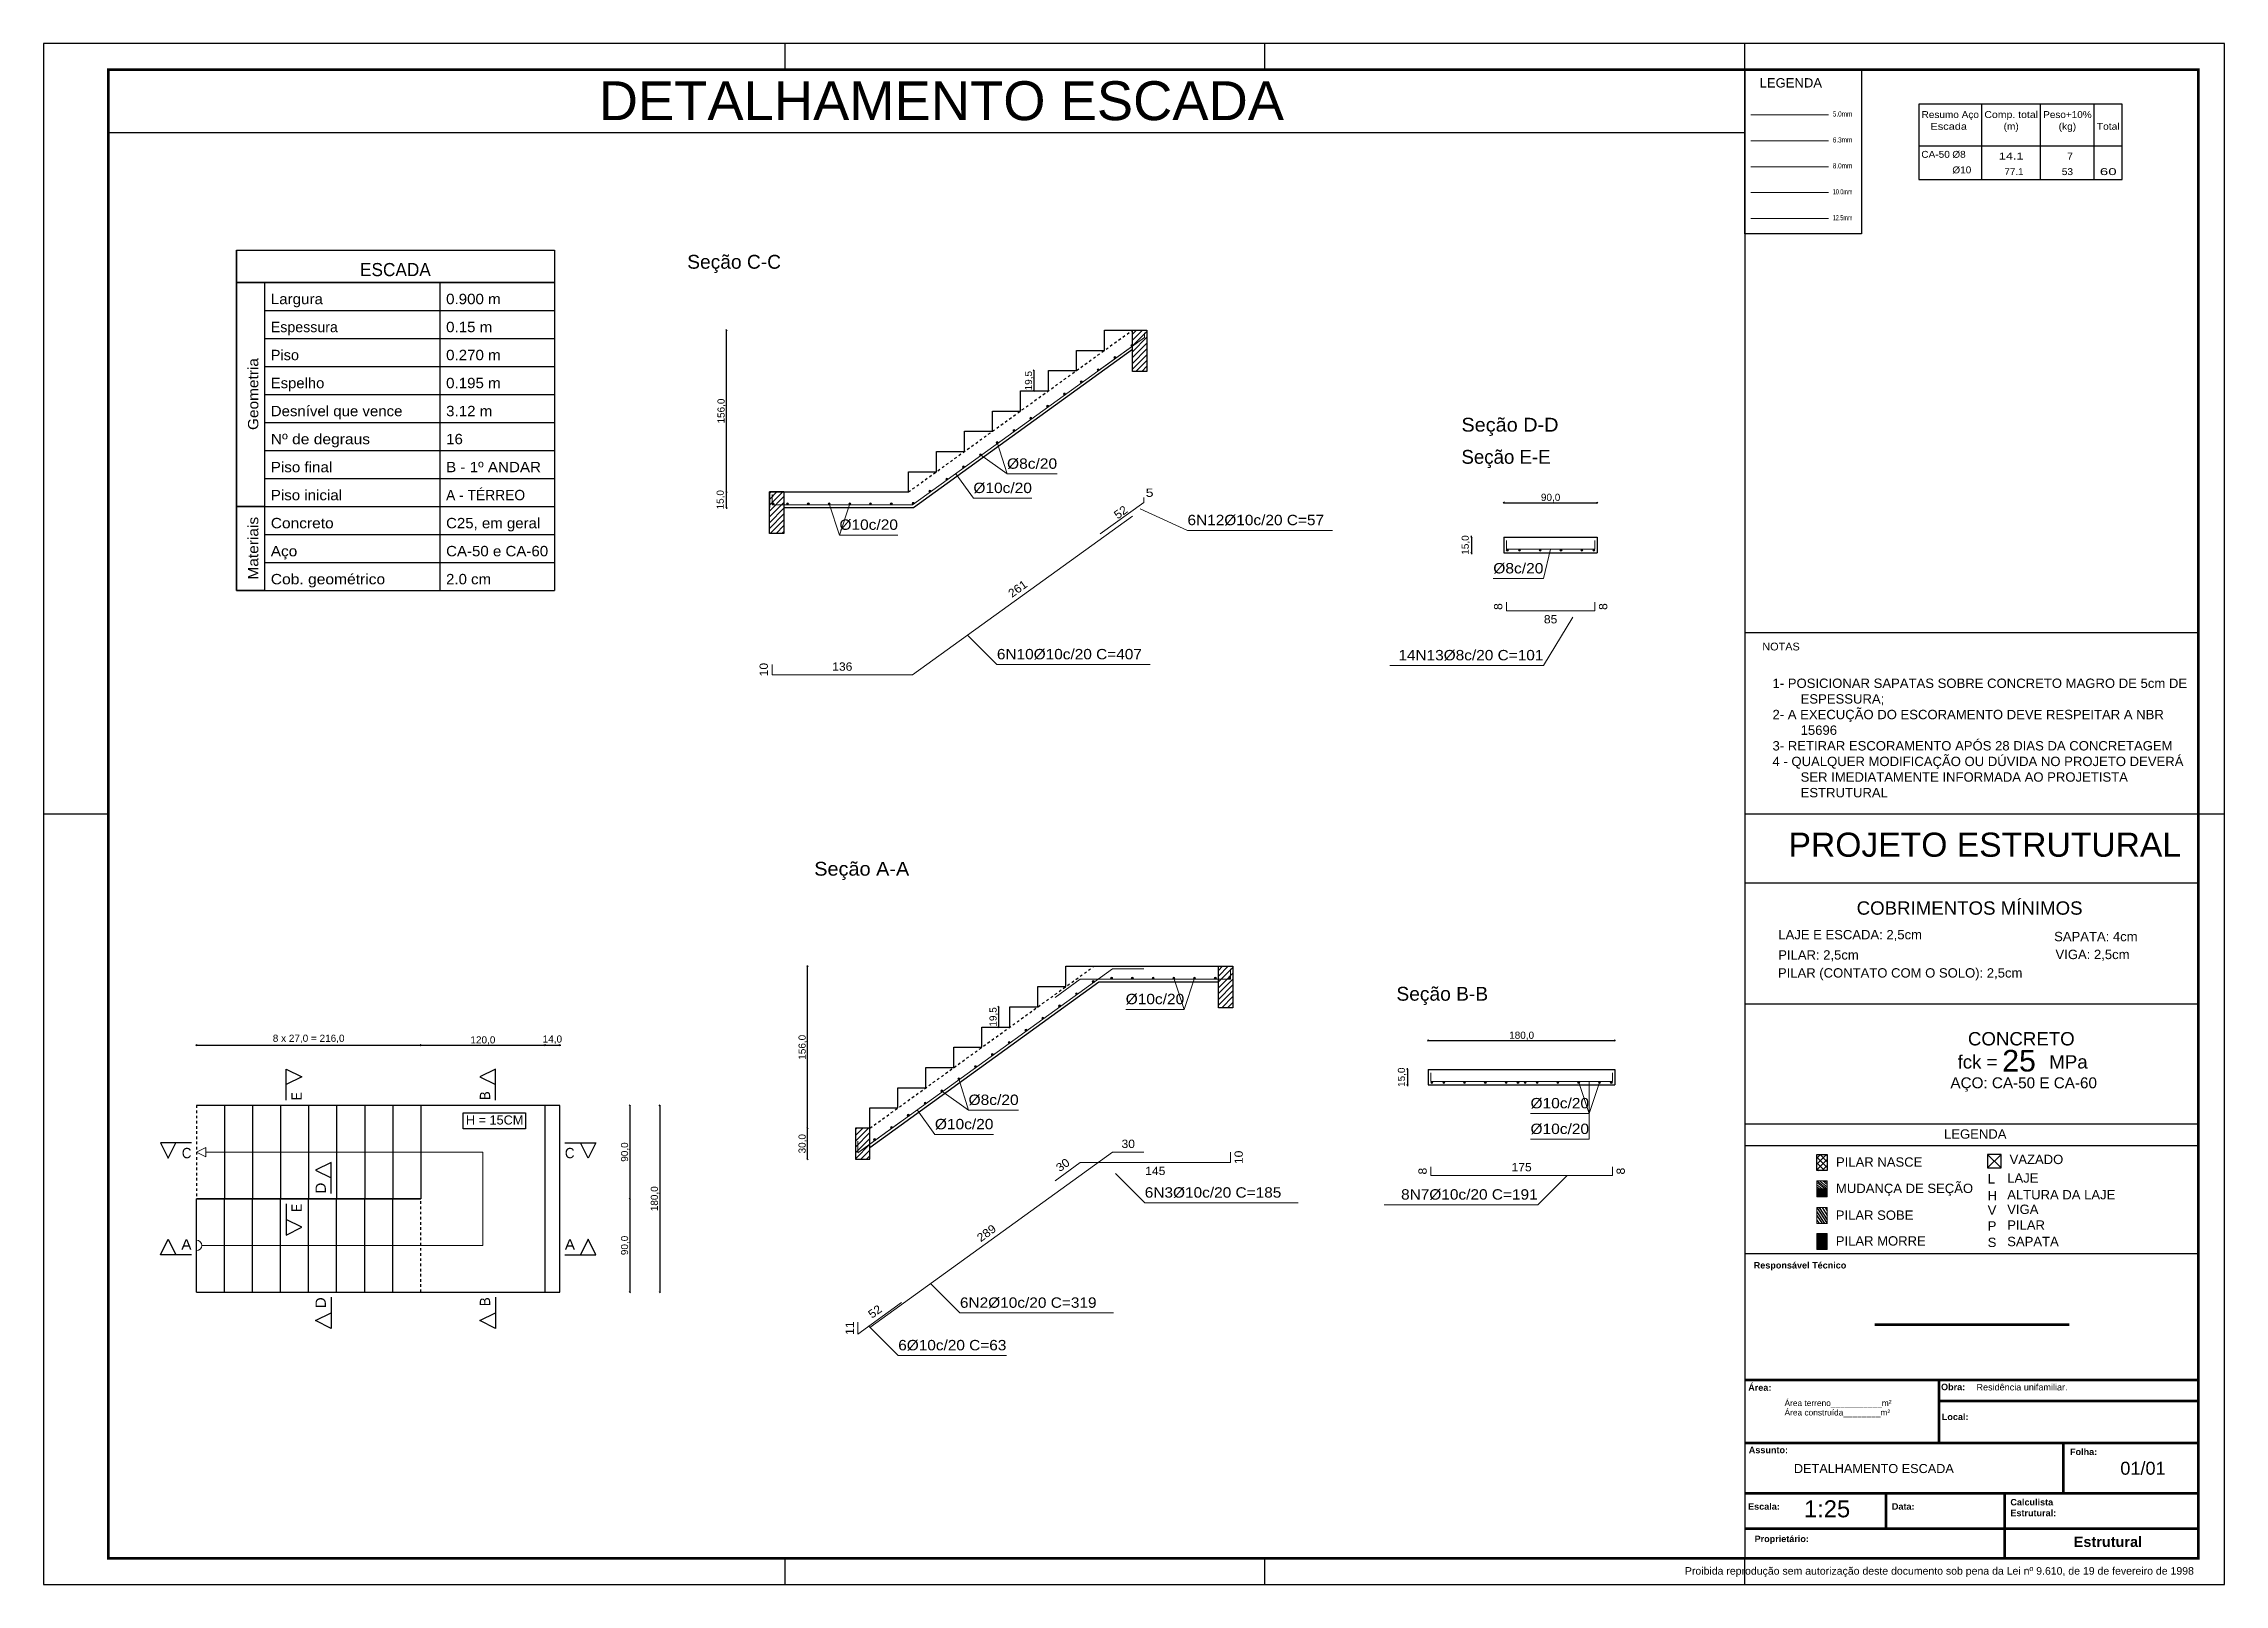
# Model space of a CAD drawing. Header units: millimetres. Extents: x 480 to 1230, y -15 to 251.
# Drawn here: x 1014.1 to 1098.2, y 40.9 to 100.3 of the extents above; entities that cross this region are included whole.
import ezdxf
from ezdxf.enums import TextEntityAlignment as Align

# ---------------------------------------------------------------- set-up
doc = ezdxf.new("R2010")
doc.units = ezdxf.units.MM
doc.linetypes.add('CYPE_PUNTO', pattern=[0.075, 0, -0.075])
for name, color, linetype, lineweight in [('ARM_LONGITUDINAL_Ø10', 33, 'Continuous', 9), ('ARM_LONGITUDINAL_Ø12_5', 34, 'Continuous', 9), ('ARM_LONGITUDINAL_Ø6_3', 31, 'Continuous', 9), ('ARM_LONGITUDINAL_Ø8', 32, 'Continuous', 9), ('ARM_TRANSVERSAL_Ø5', 120, 'Continuous', 9), ('ELE_COT_TEXTOS_COMPRIMENTO_PROJETADO', 8, 'Continuous', 0), ('ESC_LINHA_CENTRAL', 9, 'Continuous', 0), ('ESC_LINHA_DE_REFERENCIA_ARMADURA', 36, 'Continuous', 0), ('ESC_TEXTO_ARMADURA_LONGITUDINAL', 3, 'Continuous', 9), ('ESC_TEXTO_ARMADURA_TRANSVERSAL', 3, 'Continuous', 9), ('ESC_TEXTOS_DA_TABELA', 2, 'Continuous', 0), ('G-ANNO-TEXT', 231, 'Continuous', 30)]:
    doc.layers.add(name, color=color, linetype=linetype, lineweight=lineweight)
for name, color, linetype in [('ARQ-FOLHA', 7, 'Continuous'), ('Camada 1', 7, 'Continuous'), ('COTA CYPE', 31, 'Continuous'), ('PDF_1', 7, 'Continuous'), ('PDF_PILAR_BETAO', 7, 'Continuous'), ('PDF_Text', 7, 'Continuous')]:
    doc.layers.add(name, color=color, linetype=linetype)
doc.styles.add('ARIAL', font='arial.ttf')
doc.styles.add('Arial_1', font='arial.ttf')
doc.styles.add('Arial_2', font='arial.ttf', dxfattribs={"height": 5})
doc.styles.add('Arial_3', font='arial.ttf', dxfattribs={"height": 2.3})
doc.styles.add('Arial_B', font='arialbd.ttf', dxfattribs={"height": 0.1125})
doc.styles.add('Arial_B_1', font='arialbd.ttf', dxfattribs={"height": 4})
doc.styles.add('CYPETXT', font='arial.ttf', dxfattribs={"height": 0.2})
doc.styles.add('PDF Arial', font='arial.ttf')
doc.styles.get("Standard").update_dxf_attribs({"font": 'arial.ttf'})
doc.styles.add('TQS_ARIAL', font='arial.ttf')
doc.dimstyles.new('1-50', dxfattribs={"dimscale": 0.05, "dimtxt": 5.5, "dimasz": 1, "dimexe": 0.5, "dimexo": 7, "dimgap": 0.3, "dimtad": 1, "dimdec": 1, "dimlfac": 25, "dimzin": 1, "dimtxsty": 'Standard', "dimblk": 'OBLIQUE', "dimcen": 10, "dimdle": 0.1, "dimclrd": 7, "dimclre": 8, "dimclrt": 256, "dimadec": 0, "dimazin": 2, "dimtfac": 1, "dimtdec": 1, "dimtmove": 2, "dimatfit": 0, "dimldrblk": 'OBLIQUE', "dimfxl": 0, "dimlwd": -1, "dimlwe": -1, "dimarcsym": 0})

msp = doc.modelspace()

# ---------------------------------------------------------------- texts
at = {"style": 'CYPETXT'}
for s, height, width, p, p2 in [('5.0mm', 0.2, 0.885362, (1083.09818, 97.53514), (1083.85418, 97.53514)), ('Resumo Aço', 0.266667, 1.037229, (1086.52238, 97.47744), (1088.73438, 97.47744)), ('Comp. total', 0.2666667, 1.085641, (1088.94438, 97.47744), (1091.01238, 97.47744)), ('Peso+10%', 0.266667, 1.030747, (1091.21238, 97.47744), (1093.08038, 97.47744)), ('6.3mm', 0.2, 0.885362, (1083.09818, 96.53514), (1083.85418, 96.53514)), ('Escada ', 0.266667, 1.132188, (1086.86638, 97.0241), (1088.39038, 97.0241)), ('(m)', 0.266667, 1.045779, (1089.68638, 97.0241), (1090.27038, 97.0241)), ('(kg)', 0.266667, 1.053675, (1091.80838, 97.0241), (1092.48438, 97.0241)), ('Total', 0.266667, 1.062552, (1093.28038, 97.0241), (1094.16038, 97.0241)), ('CA-50', 0.266667, 1.041731, (1086.51238, 95.9441), (1087.61238, 95.9441)), ('%%c8', 0.266667, 1.038327, (1087.70838, 95.9441), (1088.22438, 95.9441)), ('14.1', 0.266667, 1.313001, (1089.50238, 95.87744), (1090.45438, 95.87744)), ('7', 0.26667, 1.087128, (1092.13715, 95.87744), (1092.36238, 95.87744)), ('8.0mm', 0.2, 0.885362, (1083.09818, 95.53514), (1083.85418, 95.53514)), ('%%c10', 0.266667, 1.039569, (1087.70838, 95.3441), (1088.44038, 95.3441)), ('77.1', 0.266667, 1.015093, (1089.71838, 95.27744), (1090.45438, 95.27744)), ('53', 0.266667, 1.042546, (1091.93038, 95.27744), (1092.36238, 95.27744)), ('60', 0.266667, 1.563819, (1093.39638, 95.27744), (1094.04438, 95.27744)), ('10.0mm', 0.2, 0.749051, (1083.09818, 94.53514), (1083.85418, 94.53514)), ('12.5mm', 0.2, 0.749051, (1083.09818, 93.53514), (1083.85418, 93.53514)), ('Seção C-C', 0.533333, 0.99236, (1038.92143, 91.66813), (1042.53743, 91.66813)), ('Seção D-D', 0.533333, 1.027488, (1068.77743, 85.38767), (1072.52143, 85.38767)), ('Seção E-E', 0.533333, 0.965853, (1068.77743, 84.14813), (1072.21743, 84.14813)), ('5', 0.32, 1.218093, (1056.5993, 82.87174), (1056.90215, 82.87174)), ('85', 0.32, 1.042546, (1071.95759, 77.9943), (1072.47599, 77.9943)), ('136', 0.32, 1.042546, (1044.51247, 76.16974), (1045.29007, 76.16974)), ('Seção A-A', 0.533333, 1.028431, (1043.8183, 68.26813), (1047.4823, 68.26813)), ('Seção B-B', 0.533333, 0.992807, (1066.27079, 63.44813), (1069.80679, 63.44813)), ('30', 0.32, 1.042546, (1055.66816, 57.77031), (1056.18656, 57.77031)), ('C', 0.4, 0.921826, (1019.42943, 57.37346), (1019.80143, 57.37346)), ('C', 0.4, 0.921826, (1034.20143, 57.37346), (1034.57343, 57.37346)), ('175', 0.32, 1.042546, (1070.70999, 56.87095), (1071.48759, 56.87095)), ('145', 0.32, 1.042546, (1056.58333, 56.72631), (1057.36093, 56.72631)), ('A', 0.4, 1.044083, (1019.41143, 53.85346), (1019.80143, 53.85346)), ('A', 0.4, 1.044083, (1034.20143, 53.85346), (1034.59143, 53.85346))]:
    msp.add_text(s, height=height, dxfattribs=dict(at, width=width)).set_placement(p, p2, align=Align.FIT)
for s, height, rotation, width, p, p2 in [('52', 0.32, 35.8374955, 1.042546, (1055.52119, 81.99922), (1055.94144, 82.30274)), ('261', 0.32, 35.8374955, 1.042546, (1051.4424, 78.97343), (1052.07279, 79.42871)), ('8', 0.32, 90, 1.042546, (1070.35279, 78.5127), (1070.35279, 78.7719)), ('8', 0.32, 90, 1.042546, (1074.40079, 78.5127), (1074.40079, 78.7719)), ('10', 0.32, 90, 1.042546, (1042.03043, 75.95254), (1042.03043, 76.47094)), ('E', 0.4, 90, 0.821003, (1024.05743, 59.61346), (1024.05743, 59.91946)), ('B', 0.4, 90, 0.917592, (1031.32143, 59.61346), (1031.32143, 59.95546)), ('30', 0.32, 35.8374955, 1.042546, (1053.28774, 56.83296), (1053.708, 57.13648)), ('10', 0.32, 90, 1.042546, (1060.3463, 57.14911), (1060.3463, 57.66751)), ('D', 0.4, 90, 1.040771, (1024.98543, 56.01346), (1024.98543, 56.43346)), ('8', 0.32, 90, 1.042546, (1067.43879, 56.74735), (1067.43879, 57.00655)), ('8', 0.32, 90, 1.042546, (1075.07879, 56.74735), (1075.07879, 57.00655)), ('E', 0.4, 90, 0.821003, (1024.05743, 55.30746), (1024.05743, 55.61346)), ('289', 0.32, 35.8374955, 1.042546, (1050.23796, 54.13199), (1050.86834, 54.58727)), ('D', 0.4, 90, 1.040771, (1024.98543, 51.59346), (1024.98543, 52.01346)), ('B', 0.4, 90, 0.917592, (1031.32143, 51.67146), (1031.32143, 52.01346)), ('52', 0.32, 35.8374955, 1.042546, (1046.04323, 51.18247), (1046.46349, 51.48599)), ('11', 0.32, 90, 1.042546, (1045.3463, 50.56413), (1045.3463, 51.08253))]:
    msp.add_text(s, height=height, rotation=rotation, dxfattribs=dict(at, width=width)).set_placement(p, p2, align=Align.FIT)
at = {"insert": (1035.50811, 98.89536), "char_height": 1.5, "attachment_point": 1, "style": 'TQS_ARIAL'}
msp.add_mtext_dynamic_manual_height_columns('DETALHAMENTO ESCADA', width=72.2611045, gutter_width=12.5, heights=[0], dxfattribs=at)
at = {"insert": (1081.59974, 45.58693), "char_height": 0.35, "attachment_point": 1}
msp.add_mtext_dynamic_manual_height_columns('DETALHAMENTO ESCADA', width=11.8298226, gutter_width=12.5, heights=[1.96901], dxfattribs=at)
at = {"layer": 'Camada 1', "color": 0, "lineweight": 25, "style": 'TQS_ARIAL'}
for s, height, p in [('LEGENDA', 0.360425, (1080.27709, 98.65405)), ('PROJETO ESTRUTURAL', 0.928807, (1081.39162, 68.99845)), ('COBRIMENTOS MÍNIMOS', 0.5148933, (1084.01912, 66.76347)), ('LAJE E ESCADA: 2,5cm', 0.3604253, (1080.99842, 65.81418)), ('SAPATA: 4cm', 0.3604253, (1091.6346, 65.74075)), ('PILAR: 2,5cm', 0.3604253, (1080.99403, 65.03313)), ('VIGA: 2,5cm', 0.3604253, (1091.68709, 65.05133)), ('PILAR (CONTATO COM O SOLO): 2,5cm', 0.3604253, (1080.98283, 64.33989)), ('CONCRETO', 0.514893, (1088.31037, 61.72289)), ('25', 0.834131, (1089.63398, 60.71823)), ('fck =          MPa', 0.5148933, (1087.91055, 60.83248)), ('AÇO: CA-50 E CA-60', 0.4208117, (1087.63422, 60.07199)), ('LEGENDA', 0.360425, (1087.38999, 58.12854)), ('PILAR NASCE', 0.3604253, (1083.22201, 57.04803)), ('VAZADO', 0.360425, (1089.91653, 57.14872)), ('MUDANÇA DE SEÇÃO', 0.3604253, (1083.22201, 56.0334)), ('L', 0.36043, (1089.0717, 56.40015)), ('LAJE', 0.360425, (1089.82576, 56.43344)), ('V', 0.36043, (1089.0717, 55.19273)), ('H', 0.36043, (1089.0717, 55.7548)), ('ALTURA DA LAJE', 0.3604253, (1089.82576, 55.78809)), ('VIGA', 0.360425, (1089.82576, 55.22602)), ('PILAR SOBE', 0.360425, (1083.21361, 55.00022)), ('P', 0.36043, (1089.0717, 54.58522)), ('PILAR', 0.360425, (1089.82576, 54.61851)), ('PILAR MORRE', 0.3604253, (1083.21361, 54.00732)), ('S', 0.36043, (1089.0717, 53.95101)), ('SAPATA', 0.360425, (1089.82576, 53.9843))]:
    msp.add_text(s, height=height, dxfattribs=at).set_placement(p)
at = {"layer": 'COTA CYPE', "insert": (1030.38616, 59.02418), "char_height": 0.35, "attachment_point": 1, "style": 'PDF Arial'}
msp.add_mtext_dynamic_manual_height_columns('H = 15CM', width=11.8298226, gutter_width=12.5, heights=[1.96901], dxfattribs=at)
at = {"layer": 'ESC_TEXTO_ARMADURA_LONGITUDINAL', "style": 'CYPETXT'}
for s, width, p, p2 in [('%%c10c/20', 1.067972, (1049.95664, 83.0189), (1052.21264, 83.0189)), ('6N12%%C10c/20 C=57', 1.063173, (1058.21239, 81.78038), (1063.48039, 81.78038)), ('%%c8c/20', 1.072358, (1070.00543, 79.92042), (1071.93743, 79.92042)), ('6N10%%C10c/20 C=407', 1.061956, (1050.86305, 76.60919), (1056.45505, 76.60919)), ('14N13%%c8c/20 C=101', 1.061956, (1066.34543, 76.57021), (1071.93743, 76.57021)), ('%%c10c/20', 1.067972, (1048.4725, 58.4909), (1050.7285, 58.4909)), ('%%c10c/20', 1.067972, (1071.44279, 58.30809), (1073.69879, 58.30809)), ('6N3%%C10c/20 C=185', 1.063173, (1056.56466, 55.85581), (1061.83266, 55.85581)), ('8N7%%c10c/20 C=191', 1.063173, (1066.44943, 55.77959), (1071.71743, 55.77959)), ('6N2%%c10c/20 C=319', 1.063173, (1049.43792, 51.60837), (1054.70592, 51.60837)), ('6%%c10c/20 C=63', 1.061102, (1047.05803, 49.96956), (1051.22803, 49.96956))]:
    msp.add_text(s, height=0.4, dxfattribs=dict(at, width=width)).set_placement(p, p2, align=Align.FIT)
at = {"layer": 'ESC_TEXTO_ARMADURA_TRANSVERSAL', "style": 'CYPETXT'}
for s, width, p, p2 in [('%%c8c/20', 1.072358, (1051.25372, 83.95568), (1053.18572, 83.95568)), ('%%c10c/20', 1.067972, (1044.79113, 81.60146), (1047.04713, 81.60146)), ('%%c10c/20', 1.067972, (1055.8303, 63.31346), (1058.0863, 63.31346)), ('%%c8c/20', 1.072358, (1049.76959, 59.42768), (1051.70159, 59.42768)), ('%%c10c/20', 1.067972, (1071.44279, 59.29809), (1073.69879, 59.29809))]:
    msp.add_text(s, height=0.4, dxfattribs=dict(at, width=width)).set_placement(p, p2, align=Align.FIT)
at = {"layer": 'ESC_TEXTOS_DA_TABELA', "style": 'CYPETXT'}
for s, height, width, p, p2 in [('ESCADA', 0.506667, 0.937571, (1026.30143, 91.38146), (1029.03143, 91.38146)), ('Largura', 0.4, 1.043583, (1022.86143, 90.30146), (1024.87143, 90.30146)), ('0.900 m', 0.4, 1.043039, (1029.62143, 90.30146), (1031.72743, 90.30146)), ('Espessura', 0.4, 0.979505, (1022.86143, 89.22146), (1025.44743, 89.22146)), ('0.15 m', 0.4, 1.043129, (1029.62143, 89.22146), (1031.40343, 89.22146)), ('Piso', 0.4, 0.999044, (1022.86143, 88.14146), (1023.94743, 88.14146)), ('0.270 m', 0.4, 1.043039, (1029.62143, 88.14146), (1031.72743, 88.14146)), ('Espelho', 0.4, 1.0221, (1022.86143, 87.06146), (1024.92543, 87.06146)), ('0.195 m', 0.4, 1.043039, (1029.62143, 87.06146), (1031.72743, 87.06146)), ('Desnível que vence', 0.4, 1.034219, (1022.86143, 85.98146), (1027.93743, 85.98146)), ('3.12 m', 0.4, 1.043129, (1029.62143, 85.98146), (1031.40343, 85.98146)), ('Nº de degraus', 0.4, 1.075561, (1022.86143, 84.90146), (1026.68943, 84.90146)), ('16', 0.4, 1.042546, (1029.62143, 84.90146), (1030.26943, 84.90146)), ('Piso final', 0.4, 1.045253, (1022.86143, 83.82146), (1025.23143, 83.82146)), ('B - 1º ANDAR', 0.4, 1.047061, (1029.62143, 83.82146), (1033.28143, 83.82146)), ('Piso inicial', 0.4, 1.040974, (1022.86143, 82.74146), (1025.60943, 82.74146)), ('A - TÉRREO', 0.4, 0.95315, (1029.62143, 82.74146), (1032.66943, 82.74146)), ('Concreto', 0.4, 1.069069, (1022.86143, 81.66146), (1025.28543, 81.66146)), ('C25, em geral', 0.4, 1.03428, (1029.62143, 81.66146), (1033.25143, 81.66146)), ('Aço', 0.4, 1.059309, (1022.86143, 80.58146), (1023.88143, 80.58146)), ('CA-50 e CA-60', 0.4, 1.038773, (1029.62143, 80.58146), (1033.55743, 80.58146)), ('Cob. geométrico', 0.4, 1.075646, (1022.86143, 79.50146), (1027.27143, 79.50146)), ('2.0 cm', 0.4, 1.034024, (1029.62143, 79.50146), (1031.35543, 79.50146))]:
    msp.add_text(s, height=height, dxfattribs=dict(at, width=width)).set_placement(p, p2, align=Align.FIT)
for s, width, p, p2 in [('Geometria', 1.062586, (1022.38143, 85.44946), (1022.38143, 88.22146)), ('Materiais', 1.066679, (1022.38143, 79.68346), (1022.38143, 82.10146))]:
    msp.add_text(s, height=0.4, rotation=90, dxfattribs=dict(at, width=width)).set_placement(p, p2, align=Align.FIT)
at = {"layer": 'G-ANNO-TEXT', "color": 7, "attachment_point": 1}
for s, insert, char_height, width, style in [('Responsável Técnico ', (1080.0488, 53.37368), 0.25, 4.4172981, 'Arial_B'), ('Área:', (1079.83731, 48.65801), 0.25, 1.0742612, 'Arial_B'), ('Área terreno___________m²', (1081.23789, 48.05099), 0.23, 5.6599137, 'Arial_3'), ('Obra:', (1087.27336, 48.68161), 0.25, 1.1223625, 'Arial_B'), ('Residência unifamiliar. ', (1088.63989, 48.67279), 0.25, 9.0831194, 'Arial_1'), ('Área construída________m²', (1081.23789, 47.68719), 0.23, 6.1970444, 'Arial_3'), ('Local:', (1087.30309, 47.53033), 0.25, 1.2345987, 'Arial_B'), ('Assunto:', (1079.85858, 46.25201), 0.25, 1.8118138, 'Arial_B'), ('Folha:', (1092.24692, 46.18081), 0.25, 1.2586494, 'Arial_B'), ('01/01', (1094.18658, 45.67286), 0.5, 2.1645562, 'Arial_2'), ('Escala:', (1079.83184, 44.07482), 0.25, 1.4670881, 'Arial_B'), ('1:25', (1081.98839, 44.18592), 0.65491, 10.0806393, 'Arial_1'), ('Data:', (1085.37743, 44.07482), 0.25, 1.0502106, 'Arial_B'), ('Calculista Estrutural:', (1089.94694, 44.2392), 0.25, 2.1767666, 'Arial_B'), ('Proprietário: ', (1080.08249, 42.82515), 0.25, 2.6616025, 'Arial_B'), ('Estrutural', (1092.38887, 42.78845), 0.4, 3.2147669, 'Arial_B_1'), ('Proibida reprodução sem autorização deste documento sob pena da Lei nº 9.610, de 19 de fevereiro de 1998', (1077.39635, 41.61086), 0.29, 23.7700344, 'ARIAL')]:
    msp.add_mtext(s, dxfattribs=dict(at, insert=insert, char_height=char_height, width=width, style=style))
at = {"layer": 'PDF_Text', "insert": (1080.38053, 76.94731), "char_height": 0.299999, "attachment_point": 7, "style": 'PDF Arial'}
msp.add_mtext('NOTAS', dxfattribs=at)
at = {"layer": 'PDF_Text', "insert": (1080.41257, 71.28288), "char_height": 0.3613999, "width": 16.6312613, "attachment_point": 7, "style": 'PDF Arial'}
msp.add_mtext('{\\W2.576449; }1- POSICIONAR SAPATAS SOBRE CONCRETO MAGRO DE 5cm DE \\P{\\W5.1529;  }ESPESSURA;\\P{\\W2.576449; }2- A EXECUÇÃO DO ESCORAMENTO DEVE RESPEITAR A NBR \\P{\\W5.1529;  }15696\\P{\\W2.576449; }3- RETIRAR ESCORAMENTO APÓS 28 DIAS DA CONCRETAGEM\\P{\\W2.576449; }4 - QUALQUER MODIFICAÇÃO OU DÚVIDA NO PROJETO DEVERÁ \\P{\\W5.1529;  }SER IMEDIATAMENTE INFORMADA AO PROJETISTA \\P{\\W5.1529;  }ESTRUTURAL', dxfattribs=at)

# ---------------------------------------------------------------- blocks, each defined once
blk = doc.blocks.new('FOLHA A1')
at = {"layer": 'ARQ-FOLHA'}
for p, q in [((841, 0), (0, 0)), ((0, 0), (0, -594)), ((286, -10), (286, 0)), ((471, -10), (471, 0)), ((656, -10), (656, 0)), ((841, -594), (841, 0)), ((0, -297), (25, -297)), ((831, -297), (841, -297)), ((286, -594), (286, -584)), ((471, -594), (471, -584)), ((656, -594), (656, -584)), ((0, -594), (841, -594))]:
    blk.add_line(p, q, dxfattribs=at)
at = {"layer": 'ARQ-FOLHA', "const_width": 1}
blk.add_lwpolyline([(25, -10), (25, -584), (831, -584), (831, -10), (25, -10)], dxfattribs=at)
blk = doc.blocks.new('_OBLIQUE')
at = {"color": 0, "linetype": 'ByBlock'}
blk.add_line((-0.5, -0.5), (0.5, 0.5), dxfattribs=at)
blk = doc.blocks.new('*D529')
at = {"layer": 'COTA CYPE', "color": 7}
blk.add_line((1019.996, 61.732), (1028.646, 61.732), dxfattribs=at)
at = {"layer": 'COTA CYPE', "color": 8}
for p, q in [((1020.001, 61.731), (1020.001, 61.757)), ((1028.641, 61.731), (1028.641, 61.757))]:
    blk.add_line(p, q, dxfattribs=at)
at = {"layer": 'Defpoints', "color": 0}
for p in [(1028.641, 61.732), (1020.001, 58.284), (1028.641, 58.284)]:
    blk.add_point(p, dxfattribs=at)
at = {"layer": 'COTA CYPE', "color": 7, "xscale": 0.05, "yscale": 0.05, "zscale": 0.05, "rotation": 180}
blk.add_blockref('_OBLIQUE', (1020.001, 61.732), dxfattribs=at)
at = {"layer": 'COTA CYPE', "color": 7, "xscale": 0.05, "yscale": 0.05, "zscale": 0.05}
blk.add_blockref('_OBLIQUE', (1028.641, 61.732), dxfattribs=at)
at = {"layer": 'COTA CYPE', "insert": (1024.321, 61.974), "char_height": 0.275, "attachment_point": 5}
blk.add_mtext('8 x 27,0 = 216,0', dxfattribs=at)
blk = doc.blocks.new('*D530')
at = {"layer": 'COTA CYPE', "color": 7}
blk.add_line((1028.636, 61.732), (1033.446, 61.732), dxfattribs=at)
at = {"layer": 'COTA CYPE', "color": 8}
for p, q in [((1028.641, 61.731), (1028.641, 61.757)), ((1033.441, 61.731), (1033.441, 61.757))]:
    blk.add_line(p, q, dxfattribs=at)
at = {"layer": 'Defpoints', "color": 0}
for p in [(1033.441, 61.732), (1028.641, 58.284), (1033.441, 58.284)]:
    blk.add_point(p, dxfattribs=at)
at = {"layer": 'COTA CYPE', "color": 7, "xscale": 0.05, "yscale": 0.05, "zscale": 0.05, "rotation": 180}
blk.add_blockref('_OBLIQUE', (1028.641, 61.732), dxfattribs=at)
at = {"layer": 'COTA CYPE', "color": 7, "xscale": 0.05, "yscale": 0.05, "zscale": 0.05}
blk.add_blockref('_OBLIQUE', (1033.441, 61.732), dxfattribs=at)
at = {"layer": 'COTA CYPE', "insert": (1031.041, 61.912), "char_height": 0.275, "attachment_point": 5}
blk.add_mtext('120,0', dxfattribs=at)
blk = doc.blocks.new('*D531')
at = {"layer": 'COTA CYPE', "color": 7}
for p, q in [((1033.441, 61.732), (1033.391, 61.732)), ((1033.441, 61.732), (1034.001, 61.732)), ((1034.001, 61.732), (1034.051, 61.732))]:
    blk.add_line(p, q, dxfattribs=at)
at = {"layer": 'COTA CYPE', "color": 8}
for p, q in [((1033.441, 61.731), (1033.441, 61.757)), ((1034.001, 61.731), (1034.001, 61.757))]:
    blk.add_line(p, q, dxfattribs=at)
at = {"layer": 'Defpoints', "color": 0}
for p in [(1034.001, 61.732), (1033.441, 58.284), (1034.001, 58.284)]:
    blk.add_point(p, dxfattribs=at)
at = {"layer": 'COTA CYPE', "color": 7, "xscale": 0.05, "yscale": 0.05, "zscale": 0.05}
blk.add_blockref('_OBLIQUE', (1033.441, 61.732), dxfattribs=at)
at = {"layer": 'COTA CYPE', "color": 7, "xscale": 0.05, "yscale": 0.05, "zscale": 0.05, "rotation": 180}
blk.add_blockref('_OBLIQUE', (1034.001, 61.732), dxfattribs=at)
at = {"layer": 'COTA CYPE', "insert": (1033.721, 61.945), "char_height": 0.275, "attachment_point": 5}
blk.add_mtext('14,0', dxfattribs=at)
blk = doc.blocks.new('*D532')
at = {"layer": 'COTA CYPE', "color": 8}
for p, q in [((1036.708, 59.413), (1036.734, 59.413)), ((1036.708, 55.813), (1036.734, 55.813))]:
    blk.add_line(p, q, dxfattribs=at)
at = {"layer": 'COTA CYPE', "color": 7}
blk.add_line((1036.709, 59.418), (1036.709, 55.808), dxfattribs=at)
at = {"layer": 'Defpoints', "color": 0}
for p in [(1028.641, 59.413), (1028.641, 55.813), (1036.709, 55.813)]:
    blk.add_point(p, dxfattribs=at)
at = {"layer": 'COTA CYPE', "color": 7, "xscale": 0.05, "yscale": 0.05, "zscale": 0.05}
for p, rotation in [((1036.709, 59.413), 90), ((1036.709, 55.813), 270)]:
    blk.add_blockref('_OBLIQUE', p, dxfattribs=dict(at, rotation=rotation))
at = {"layer": 'COTA CYPE', "insert": (1036.528, 57.613), "char_height": 0.275, "attachment_point": 5, "rotation": 90}
blk.add_mtext('90,0', dxfattribs=at)
blk = doc.blocks.new('*D533')
at = {"layer": 'COTA CYPE', "color": 8}
for p, q in [((1036.708, 55.813), (1036.734, 55.813)), ((1036.708, 52.213), (1036.734, 52.213))]:
    blk.add_line(p, q, dxfattribs=at)
at = {"layer": 'COTA CYPE', "color": 7}
blk.add_line((1036.709, 55.818), (1036.709, 52.208), dxfattribs=at)
at = {"layer": 'Defpoints', "color": 0}
for p in [(1028.641, 55.813), (1034.001, 52.213), (1036.709, 52.213)]:
    blk.add_point(p, dxfattribs=at)
at = {"layer": 'COTA CYPE', "color": 7, "xscale": 0.05, "yscale": 0.05, "zscale": 0.05}
for p, rotation in [((1036.709, 55.813), 90), ((1036.709, 52.213), 270)]:
    blk.add_blockref('_OBLIQUE', p, dxfattribs=dict(at, rotation=rotation))
at = {"layer": 'COTA CYPE', "insert": (1036.528, 54.013), "char_height": 0.275, "attachment_point": 5, "rotation": 90}
blk.add_mtext('90,0', dxfattribs=at)
blk = doc.blocks.new('*D535')
at = {"layer": 'COTA CYPE', "color": 8}
for p, q in [((1040.432, 83.061), (1040.406, 83.061)), ((1040.432, 82.461), (1040.406, 82.461))]:
    blk.add_line(p, q, dxfattribs=at)
at = {"layer": 'COTA CYPE', "color": 7}
for p, q in [((1040.431, 83.061), (1040.431, 83.111)), ((1040.431, 82.461), (1040.431, 83.061)), ((1040.431, 82.461), (1040.431, 82.411))]:
    blk.add_line(p, q, dxfattribs=at)
at = {"layer": 'Defpoints', "color": 0}
for p in [(1040.431, 83.061), (1042.65, 83.061), (1042.65, 82.461)]:
    blk.add_point(p, dxfattribs=at)
at = {"layer": 'COTA CYPE', "color": 7, "xscale": 0.05, "yscale": 0.05, "zscale": 0.05}
for p, rotation in [((1040.431, 83.061), 270), ((1040.431, 82.461), 90)]:
    blk.add_blockref('_OBLIQUE', p, dxfattribs=dict(at, rotation=rotation))
at = {"layer": 'COTA CYPE', "insert": (1040.218, 82.761), "char_height": 0.275, "attachment_point": 5, "rotation": 90}
blk.add_mtext('15,0', dxfattribs=at)
blk = doc.blocks.new('*D536')
at = {"layer": 'COTA CYPE', "color": 8}
for p, q in [((1040.432, 89.301), (1040.406, 89.301)), ((1040.432, 83.061), (1040.406, 83.061))]:
    blk.add_line(p, q, dxfattribs=at)
at = {"layer": 'COTA CYPE', "color": 7}
blk.add_line((1040.431, 83.056), (1040.431, 89.306), dxfattribs=at)
at = {"layer": 'Defpoints', "color": 0}
for p in [(1040.431, 89.301), (1055.01, 89.301), (1042.65, 83.061)]:
    blk.add_point(p, dxfattribs=at)
at = {"layer": 'COTA CYPE', "color": 7, "xscale": 0.05, "yscale": 0.05, "zscale": 0.05}
for p, rotation in [((1040.431, 89.301), 90), ((1040.431, 83.061), 270)]:
    blk.add_blockref('_OBLIQUE', p, dxfattribs=dict(at, rotation=rotation))
at = {"layer": 'COTA CYPE', "insert": (1040.25, 86.181), "char_height": 0.275, "attachment_point": 5, "rotation": 90}
blk.add_mtext('156,0', dxfattribs=at)
blk = doc.blocks.new('*D537')
at = {"layer": 'COTA CYPE', "color": 8}
for p, q in [((1043.557, 58.533), (1043.531, 58.533)), ((1043.557, 57.333), (1043.531, 57.333))]:
    blk.add_line(p, q, dxfattribs=at)
at = {"layer": 'COTA CYPE', "color": 7}
blk.add_line((1043.556, 57.328), (1043.556, 58.538), dxfattribs=at)
at = {"layer": 'Defpoints', "color": 0}
for p in [(1043.556, 58.533), (1045.406, 58.533), (1045.406, 57.333)]:
    blk.add_point(p, dxfattribs=at)
at = {"layer": 'COTA CYPE', "color": 7, "xscale": 0.05, "yscale": 0.05, "zscale": 0.05}
for p, rotation in [((1043.556, 58.533), 90), ((1043.556, 57.333), 270)]:
    blk.add_blockref('_OBLIQUE', p, dxfattribs=dict(at, rotation=rotation))
at = {"layer": 'COTA CYPE', "insert": (1043.375, 57.933), "char_height": 0.275, "attachment_point": 5, "rotation": 90}
blk.add_mtext('30,0', dxfattribs=at)
blk = doc.blocks.new('*D538')
at = {"layer": 'COTA CYPE', "color": 8}
for p, q in [((1043.557, 64.773), (1043.531, 64.773)), ((1043.557, 58.533), (1043.531, 58.533))]:
    blk.add_line(p, q, dxfattribs=at)
at = {"layer": 'COTA CYPE', "color": 7}
blk.add_line((1043.556, 58.528), (1043.556, 64.778), dxfattribs=at)
at = {"layer": 'Defpoints', "color": 0}
for p in [(1043.556, 64.773), (1053.526, 64.773), (1045.406, 58.533)]:
    blk.add_point(p, dxfattribs=at)
at = {"layer": 'COTA CYPE', "color": 7, "xscale": 0.05, "yscale": 0.05, "zscale": 0.05}
for p, rotation in [((1043.556, 64.773), 90), ((1043.556, 58.533), 270)]:
    blk.add_blockref('_OBLIQUE', p, dxfattribs=dict(at, rotation=rotation))
at = {"layer": 'COTA CYPE', "insert": (1043.375, 61.653), "char_height": 0.275, "attachment_point": 5, "rotation": 90}
blk.add_mtext('156,0', dxfattribs=at)
blk = doc.blocks.new('*D539')
at = {"layer": 'COTA CYPE', "color": 8}
for p, q in [((1066.701, 60.798), (1066.675, 60.798)), ((1066.701, 60.198), (1066.675, 60.198))]:
    blk.add_line(p, q, dxfattribs=at)
at = {"layer": 'COTA CYPE', "color": 7}
for p, q in [((1066.7, 60.798), (1066.7, 60.848)), ((1066.7, 60.798), (1066.7, 60.198)), ((1066.7, 60.198), (1066.7, 60.148))]:
    blk.add_line(p, q, dxfattribs=at)
at = {"layer": 'Defpoints', "color": 0}
for p in [(1067.499, 60.798), (1066.7, 60.198), (1067.499, 60.198)]:
    blk.add_point(p, dxfattribs=at)
at = {"layer": 'COTA CYPE', "color": 7, "xscale": 0.05, "yscale": 0.05, "zscale": 0.05}
for p, rotation in [((1066.7, 60.798), 270), ((1066.7, 60.198), 90)]:
    blk.add_blockref('_OBLIQUE', p, dxfattribs=dict(at, rotation=rotation))
at = {"layer": 'COTA CYPE', "insert": (1066.488, 60.498), "char_height": 0.275, "attachment_point": 5, "rotation": 90}
blk.add_mtext('15,0', dxfattribs=at)
blk = doc.blocks.new('*D540')
at = {"layer": 'COTA CYPE', "color": 8}
for p, q in [((1069.162, 81.316), (1069.136, 81.316)), ((1069.162, 80.716), (1069.136, 80.716))]:
    blk.add_line(p, q, dxfattribs=at)
at = {"layer": 'COTA CYPE', "color": 7}
for p, q in [((1069.161, 81.316), (1069.161, 81.366)), ((1069.161, 81.316), (1069.161, 80.716)), ((1069.161, 80.716), (1069.161, 80.666))]:
    blk.add_line(p, q, dxfattribs=at)
at = {"layer": 'Defpoints', "color": 0}
for p in [(1070.417, 81.316), (1069.161, 80.716), (1070.417, 80.716)]:
    blk.add_point(p, dxfattribs=at)
at = {"layer": 'COTA CYPE', "color": 7, "xscale": 0.05, "yscale": 0.05, "zscale": 0.05}
for p, rotation in [((1069.161, 81.316), 270), ((1069.161, 80.716), 90)]:
    blk.add_blockref('_OBLIQUE', p, dxfattribs=dict(at, rotation=rotation))
at = {"layer": 'COTA CYPE', "insert": (1068.948, 81.016), "char_height": 0.275, "attachment_point": 5, "rotation": 90}
blk.add_mtext('15,0', dxfattribs=at)
blk = doc.blocks.new('*D541')
at = {"layer": 'COTA CYPE', "color": 7}
blk.add_line((1070.412, 82.648), (1074.022, 82.648), dxfattribs=at)
at = {"layer": 'COTA CYPE', "color": 8}
for p, q in [((1070.417, 82.647), (1070.417, 82.673)), ((1074.017, 82.647), (1074.017, 82.673))]:
    blk.add_line(p, q, dxfattribs=at)
at = {"layer": 'Defpoints', "color": 0}
for p in [(1074.017, 82.648), (1070.417, 81.316), (1074.017, 81.316)]:
    blk.add_point(p, dxfattribs=at)
at = {"layer": 'COTA CYPE', "color": 7, "xscale": 0.05, "yscale": 0.05, "zscale": 0.05, "rotation": 180}
blk.add_blockref('_OBLIQUE', (1070.417, 82.648), dxfattribs=at)
at = {"layer": 'COTA CYPE', "color": 7, "xscale": 0.05, "yscale": 0.05, "zscale": 0.05}
blk.add_blockref('_OBLIQUE', (1074.017, 82.648), dxfattribs=at)
at = {"layer": 'COTA CYPE', "insert": (1072.217, 82.829), "char_height": 0.275, "attachment_point": 5}
blk.add_mtext('90,0', dxfattribs=at)
blk = doc.blocks.new('*D542')
at = {"layer": 'COTA CYPE', "color": 7}
blk.add_line((1067.494, 61.912), (1074.704, 61.912), dxfattribs=at)
at = {"layer": 'COTA CYPE', "color": 8}
for p, q in [((1067.499, 61.911), (1067.499, 61.937)), ((1074.699, 61.911), (1074.699, 61.937))]:
    blk.add_line(p, q, dxfattribs=at)
at = {"layer": 'Defpoints', "color": 0}
for p in [(1074.699, 61.912), (1067.499, 60.798), (1074.699, 60.798)]:
    blk.add_point(p, dxfattribs=at)
at = {"layer": 'COTA CYPE', "color": 7, "xscale": 0.05, "yscale": 0.05, "zscale": 0.05, "rotation": 180}
blk.add_blockref('_OBLIQUE', (1067.499, 61.912), dxfattribs=at)
at = {"layer": 'COTA CYPE', "color": 7, "xscale": 0.05, "yscale": 0.05, "zscale": 0.05}
blk.add_blockref('_OBLIQUE', (1074.699, 61.912), dxfattribs=at)
at = {"layer": 'COTA CYPE', "insert": (1071.099, 62.092), "char_height": 0.275, "attachment_point": 5}
blk.add_mtext('180,0', dxfattribs=at)
blk = doc.blocks.new('*D543')
at = {"layer": 'COTA CYPE', "color": 8}
for p, q in [((1037.857, 59.413), (1037.883, 59.413)), ((1037.857, 52.213), (1037.883, 52.213))]:
    blk.add_line(p, q, dxfattribs=at)
at = {"layer": 'COTA CYPE', "color": 7}
blk.add_line((1037.858, 59.418), (1037.858, 52.208), dxfattribs=at)
at = {"layer": 'Defpoints', "color": 0}
for p in [(1034.001, 59.413), (1034.001, 52.213), (1037.858, 52.213)]:
    blk.add_point(p, dxfattribs=at)
at = {"layer": 'COTA CYPE', "color": 7, "xscale": 0.05, "yscale": 0.05, "zscale": 0.05}
for p, rotation in [((1037.858, 59.413), 90), ((1037.858, 52.213), 270)]:
    blk.add_blockref('_OBLIQUE', p, dxfattribs=dict(at, rotation=rotation))
at = {"layer": 'COTA CYPE', "insert": (1037.678, 55.813), "char_height": 0.275, "attachment_point": 5, "rotation": 90}
blk.add_mtext('180,0', dxfattribs=at)
blk = doc.blocks.new('*D544')
at = {"layer": 'COTA CYPE', "color": 8}
for p, q in [((1052.288, 87.741), (1052.262, 87.741)), ((1052.288, 86.961), (1052.262, 86.961))]:
    blk.add_line(p, q, dxfattribs=at)
at = {"layer": 'COTA CYPE', "color": 7}
blk.add_line((1052.287, 87.746), (1052.287, 86.956), dxfattribs=at)
at = {"layer": 'Defpoints', "color": 0}
for p in [(1052.85, 87.741), (1052.287, 86.961), (1052.85, 86.961)]:
    blk.add_point(p, dxfattribs=at)
at = {"layer": 'COTA CYPE', "color": 7, "xscale": 0.05, "yscale": 0.05, "zscale": 0.05}
for p, rotation in [((1052.287, 87.741), 90), ((1052.287, 86.961), 270)]:
    blk.add_blockref('_OBLIQUE', p, dxfattribs=dict(at, rotation=rotation))
at = {"layer": 'COTA CYPE', "insert": (1052.106, 87.351), "char_height": 0.275, "attachment_point": 5, "rotation": 90}
blk.add_mtext('19,5', dxfattribs=at)
blk = doc.blocks.new('*D545')
at = {"layer": 'COTA CYPE', "color": 8}
for p, q in [((1050.921, 63.213), (1050.895, 63.213)), ((1050.921, 62.433), (1050.895, 62.433))]:
    blk.add_line(p, q, dxfattribs=at)
at = {"layer": 'COTA CYPE', "color": 7}
blk.add_line((1050.92, 63.218), (1050.92, 62.428), dxfattribs=at)
at = {"layer": 'Defpoints', "color": 0}
for p in [(1051.366, 63.213), (1050.92, 62.433), (1051.366, 62.433)]:
    blk.add_point(p, dxfattribs=at)
at = {"layer": 'COTA CYPE', "color": 7, "xscale": 0.05, "yscale": 0.05, "zscale": 0.05}
for p, rotation in [((1050.92, 63.213), 90), ((1050.92, 62.433), 270)]:
    blk.add_blockref('_OBLIQUE', p, dxfattribs=dict(at, rotation=rotation))
at = {"layer": 'COTA CYPE', "insert": (1050.74, 62.823), "char_height": 0.275, "attachment_point": 5, "rotation": 90}
blk.add_mtext('19,5', dxfattribs=at)

# ---------------------------------------------------------------- dimensions: what is measured, and where the dimension line sits
at = {"layer": 'COTA CYPE'}
for base, p1, p2, picture, middle in [((1040.43059, 89.30146), (1042.65043, 83.06146), (1055.01043, 89.30146), '*D536', (1040.25032, 86.18146)), ((1052.28659, 86.96146), (1052.85043, 87.74146), (1052.85043, 86.96146), '*D544', (1052.10633, 87.35146)), ((1040.43059, 83.06146), (1042.65043, 82.46146), (1042.65043, 83.06146), '*D535', (1040.21782, 82.76146)), ((1069.16119, 80.71578), (1070.41679, 81.31578), (1070.41679, 80.71578), '*D540', (1068.94843, 81.01578)), ((1043.55571, 64.77346), (1045.4063, 58.53346), (1053.5263, 64.77346), '*D538', (1043.37545, 61.65346)), ((1050.92034, 62.43346), (1051.3663, 63.21346), (1051.3663, 62.43346), '*D545', (1050.74008, 62.82346)), ((1066.70046, 60.19809), (1067.49879, 60.79809), (1067.49879, 60.19809), '*D539', (1066.4877, 60.49809)), ((1036.70858, 55.81346), (1028.64143, 59.41346), (1028.64143, 55.81346), '*D532', (1036.52832, 57.61346)), ((1037.85834, 52.21346), (1034.00143, 59.41346), (1034.00143, 52.21346), '*D543', (1037.67807, 55.81346)), ((1043.55571, 58.53346), (1045.4063, 57.33346), (1045.4063, 58.53346), '*D537', (1043.37545, 57.93346)), ((1036.70858, 52.21346), (1028.64143, 55.81346), (1034.00143, 52.21346), '*D533', (1036.52832, 54.01346))]:
    dim = msp.add_linear_dim(base=base, p1=p1, p2=p2, angle=90, dimstyle='1-50', override={"dimfxl": 0.02, "dimfxlon": 1, "dimarcsym": 2}, dxfattribs=at)
    dim.commit()
    dim.dimension.update_dxf_attribs({"geometry": picture, "text_midpoint": middle})
for base, p1, p2, picture, middle in [((1074.01679, 82.64846), (1070.41679, 81.31578), (1074.01679, 81.31578), '*D541', (1072.21679, 82.82872)), ((1074.69879, 61.91176), (1067.49879, 60.79809), (1074.69879, 60.79809), '*D542', (1071.09879, 62.09202)), ((1033.44143, 61.73188), (1028.64143, 58.28353), (1033.44143, 58.28353), '*D530', (1031.04143, 61.91215)), ((1034.00143, 61.73188), (1033.44143, 58.28353), (1034.00143, 58.28353), '*D531', (1033.72143, 61.94465))]:
    dim = msp.add_linear_dim(base=base, p1=p1, p2=p2, dimstyle='1-50', override={"dimfxl": 0.02, "dimfxlon": 1, "dimarcsym": 2}, dxfattribs=at)
    dim.commit()
    dim.dimension.update_dxf_attribs({"geometry": picture, "text_midpoint": middle})
dim = msp.add_linear_dim(base=(1028.64143, 61.73188), p1=(1020.00143, 58.28353), p2=(1028.64143, 58.28353), text='8 x 27,0 = 216,0', dimstyle='1-50', override={"dimfxl": 0.02, "dimfxlon": 1, "dimarcsym": 2}, dxfattribs=at)
dim.commit()
dim.dimension.update_dxf_attribs({"geometry": '*D529', "text_midpoint": (1024.32143, 61.97424), "dimtype": 160})

# ---------------------------------------------------------------- hatches: boundary and pattern name
h = msp.add_hatch()
h.set_pattern_fill('ANSI31', color=256, scale=0.05)
h.paths.add_polyline_path([(1056.65043, 89.30146), (1056.09043, 89.30146), (1056.09043, 88.73963, -0.21329932), (1056.10375, 88.70983, -0.21329932), (1056.09043, 88.68003), (1056.09043, 87.70146), (1056.65043, 87.70146)])
h = msp.add_hatch()
h.set_pattern_fill('ANSI31', color=256, scale=0.05)
h.paths.add_polyline_path([(1059.9663, 64.77346), (1059.4063, 64.77346), (1059.4063, 64.27346), (1059.8263, 64.27346, -0.41421356), (1059.7863, 64.31346, -1), (1059.8663, 64.31346), (1059.8663, 64.27346), (1059.4063, 64.27346), (1059.4063, 63.17346), (1059.9663, 63.17346)])
h.paths.add_polyline_path([(1042.65043, 82.56146), (1042.19043, 82.56146), (1042.19043, 82.60146, -1), (1042.27043, 82.60146, -0.41421356), (1042.23043, 82.56146), (1042.65043, 82.56146), (1042.65043, 83.06146), (1042.09043, 83.06146), (1042.09043, 81.46146), (1042.65043, 81.46146)])
h = msp.add_hatch()
h.set_pattern_fill('ANSI31', color=256, scale=0.05)
h.paths.add_polyline_path([(1045.9663, 58.53346), (1045.4063, 58.53346), (1045.4063, 57.33346), (1045.9663, 57.33346)])
h = msp.add_hatch(color=256)
h.dxf.hatch_style = 1
h.paths.add_polyline_path([(1082.88801, 55.88628), (1082.88801, 56.19402), (1082.48477, 56.19402), (1082.48477, 55.88628)])
h = msp.add_hatch(color=256)
h.dxf.hatch_style = 1
h.paths.add_polyline_path([(1082.48477, 53.86245), (1082.88801, 53.86245), (1082.88801, 54.47792), (1082.48477, 54.47792)])
at = {"layer": 'ARM_LONGITUDINAL_Ø10'}
h = msp.add_hatch(color=256, dxfattribs=at)
edge = h.paths.add_edge_path()
edge.add_arc((1042.23043, 82.60146), 0.04, 0, 360)
h = msp.add_hatch(color=256, dxfattribs=at)
edge = h.paths.add_edge_path()
edge.add_arc((1042.79113, 82.60146), 0.04, 0, 360)
h = msp.add_hatch(color=256, dxfattribs=at)
edge = h.paths.add_edge_path()
edge.add_arc((1043.59113, 82.60146), 0.04, 0, 360)
h = msp.add_hatch(color=256, dxfattribs=at)
edge = h.paths.add_edge_path()
edge.add_arc((1044.39113, 82.60146), 0.04, 0, 360)
h = msp.add_hatch(color=256, dxfattribs=at)
edge = h.paths.add_edge_path()
edge.add_arc((1045.19113, 82.60146), 0.04, 0, 360)
h = msp.add_hatch(color=256, dxfattribs=at)
edge = h.paths.add_edge_path()
edge.add_arc((1045.99113, 82.60146), 0.04, 0, 360)
h = msp.add_hatch(color=256, dxfattribs=at)
edge = h.paths.add_edge_path()
edge.add_arc((1046.79113, 82.60146), 0.04, 0, 360)
h = msp.add_hatch(color=256, dxfattribs=at)
edge = h.paths.add_edge_path()
edge.add_arc((1047.63269, 82.62073), 0.04, 0, 360)
h = msp.add_hatch(color=256, dxfattribs=at)
edge = h.paths.add_edge_path()
edge.add_arc((1070.54879, 80.81578), 0.04, 0, 360)
h = msp.add_hatch(color=256, dxfattribs=at)
edge = h.paths.add_edge_path()
edge.add_arc((1071.01679, 80.81578), 0.04, 0, 360)
h = msp.add_hatch(color=256, dxfattribs=at)
edge = h.paths.add_edge_path()
edge.add_arc((1071.81679, 80.81578), 0.04, 0, 360)
h = msp.add_hatch(color=256, dxfattribs=at)
edge = h.paths.add_edge_path()
edge.add_arc((1072.61679, 80.81578), 0.04, 0, 360)
h = msp.add_hatch(color=256, dxfattribs=at)
edge = h.paths.add_edge_path()
edge.add_arc((1073.41679, 80.81578), 0.04, 0, 360)
h = msp.add_hatch(color=256, dxfattribs=at)
edge = h.paths.add_edge_path()
edge.add_arc((1073.88479, 80.81578), 0.04, 0, 360)
h = msp.add_hatch(color=256, dxfattribs=at)
edge = h.paths.add_edge_path()
edge.add_arc((1055.2863, 64.31346), 0.04, 0, 360)
h = msp.add_hatch(color=256, dxfattribs=at)
edge = h.paths.add_edge_path()
edge.add_arc((1056.0863, 64.31346), 0.04, 0, 360)
h = msp.add_hatch(color=256, dxfattribs=at)
edge = h.paths.add_edge_path()
edge.add_arc((1056.8863, 64.31346), 0.04, 0, 360)
h = msp.add_hatch(color=256, dxfattribs=at)
edge = h.paths.add_edge_path()
edge.add_arc((1057.6863, 64.31346), 0.04, 0, 360)
h = msp.add_hatch(color=256, dxfattribs=at)
edge = h.paths.add_edge_path()
edge.add_arc((1058.4863, 64.31346), 0.04, 0, 360)
h = msp.add_hatch(color=256, dxfattribs=at)
edge = h.paths.add_edge_path()
edge.add_arc((1059.2863, 64.31346), 0.04, 0, 360)
h = msp.add_hatch(color=256, dxfattribs=at)
edge = h.paths.add_edge_path()
edge.add_arc((1059.8263, 64.31346), 0.04, 0, 360)
h = msp.add_hatch(color=256, dxfattribs=at)
edge = h.paths.add_edge_path()
edge.add_arc((1067.63879, 60.29809), 0.04, 0, 360)
h = msp.add_hatch(color=256, dxfattribs=at)
edge = h.paths.add_edge_path()
edge.add_arc((1068.09879, 60.29809), 0.04, 0, 360)
h = msp.add_hatch(color=256, dxfattribs=at)
edge = h.paths.add_edge_path()
edge.add_arc((1068.89879, 60.29809), 0.04, 0, 360)
h = msp.add_hatch(color=256, dxfattribs=at)
edge = h.paths.add_edge_path()
edge.add_arc((1069.69879, 60.29809), 0.04, 0, 360)
h = msp.add_hatch(color=256, dxfattribs=at)
edge = h.paths.add_edge_path()
edge.add_arc((1070.49879, 60.29809), 0.04, 0, 360)
h = msp.add_hatch(color=256, dxfattribs=at)
edge = h.paths.add_edge_path()
edge.add_arc((1070.95879, 60.29809), 0.04, 0, 360)
h = msp.add_hatch(color=256, dxfattribs=at)
edge = h.paths.add_edge_path()
edge.add_arc((1071.23879, 60.29809), 0.04, 0, 360)
h = msp.add_hatch(color=256, dxfattribs=at)
edge = h.paths.add_edge_path()
edge.add_arc((1071.69879, 60.29809), 0.04, 0, 360)
h = msp.add_hatch(color=256, dxfattribs=at)
edge = h.paths.add_edge_path()
edge.add_arc((1072.49879, 60.29809), 0.04, 0, 360)
h = msp.add_hatch(color=256, dxfattribs=at)
edge = h.paths.add_edge_path()
edge.add_arc((1073.29879, 60.29809), 0.04, 0, 360)
h = msp.add_hatch(color=256, dxfattribs=at)
edge = h.paths.add_edge_path()
edge.add_arc((1074.09879, 60.29809), 0.04, 0, 360)
h = msp.add_hatch(color=256, dxfattribs=at)
edge = h.paths.add_edge_path()
edge.add_arc((1074.55879, 60.29809), 0.04, 0, 360)
at = {"layer": 'ARM_LONGITUDINAL_Ø8'}
h = msp.add_hatch(color=256, dxfattribs=at)
edge = h.paths.add_edge_path()
edge.add_arc((1056.06375, 88.70983), 0.04, 0, 360)
h = msp.add_hatch(color=256, dxfattribs=at)
edge = h.paths.add_edge_path()
edge.add_arc((1054.76667, 87.77305), 0.04, 0, 360)
h = msp.add_hatch(color=256, dxfattribs=at)
edge = h.paths.add_edge_path()
edge.add_arc((1055.41521, 88.24144), 0.04, 0, 360)
h = msp.add_hatch(color=256, dxfattribs=at)
edge = h.paths.add_edge_path()
edge.add_arc((1053.46958, 86.83626), 0.04, 0, 360)
h = msp.add_hatch(color=256, dxfattribs=at)
edge = h.paths.add_edge_path()
edge.add_arc((1054.11812, 87.30466), 0.04, 0, 360)
h = msp.add_hatch(color=256, dxfattribs=at)
edge = h.paths.add_edge_path()
edge.add_arc((1052.17249, 85.89948), 0.04, 0, 360)
h = msp.add_hatch(color=256, dxfattribs=at)
edge = h.paths.add_edge_path()
edge.add_arc((1052.82104, 86.36787), 0.04, 0, 360)
h = msp.add_hatch(color=256, dxfattribs=at)
edge = h.paths.add_edge_path()
edge.add_arc((1050.87541, 84.96269), 0.04, 0, 360)
h = msp.add_hatch(color=256, dxfattribs=at)
edge = h.paths.add_edge_path()
edge.add_arc((1051.52395, 85.43109), 0.04, 0, 360)
h = msp.add_hatch(color=256, dxfattribs=at)
edge = h.paths.add_edge_path()
edge.add_arc((1050.22686, 84.4943), 0.04, 0, 360)
h = msp.add_hatch(color=256, dxfattribs=at)
edge = h.paths.add_edge_path()
edge.add_arc((1048.92978, 83.55752), 0.04, 0, 360)
h = msp.add_hatch(color=256, dxfattribs=at)
edge = h.paths.add_edge_path()
edge.add_arc((1049.57832, 84.02591), 0.04, 0, 360)
h = msp.add_hatch(color=256, dxfattribs=at)
edge = h.paths.add_edge_path()
edge.add_arc((1048.28123, 83.08912), 0.04, 0, 360)
h = msp.add_hatch(color=256, dxfattribs=at)
edge = h.paths.add_edge_path()
edge.add_arc((1054.57962, 64.18183), 0.04, 0, 360)
h = msp.add_hatch(color=256, dxfattribs=at)
edge = h.paths.add_edge_path()
edge.add_arc((1053.28253, 63.24505), 0.04, 0, 360)
h = msp.add_hatch(color=256, dxfattribs=at)
edge = h.paths.add_edge_path()
edge.add_arc((1053.93107, 63.71344), 0.04, 0, 360)
h = msp.add_hatch(color=256, dxfattribs=at)
edge = h.paths.add_edge_path()
edge.add_arc((1051.98544, 62.30826), 0.04, 0, 360)
h = msp.add_hatch(color=256, dxfattribs=at)
edge = h.paths.add_edge_path()
edge.add_arc((1052.63399, 62.77666), 0.04, 0, 360)
h = msp.add_hatch(color=256, dxfattribs=at)
edge = h.paths.add_edge_path()
edge.add_arc((1050.68836, 61.37148), 0.04, 0, 360)
h = msp.add_hatch(color=256, dxfattribs=at)
edge = h.paths.add_edge_path()
edge.add_arc((1051.3369, 61.83987), 0.04, 0, 360)
h = msp.add_hatch(color=256, dxfattribs=at)
edge = h.paths.add_edge_path()
edge.add_arc((1050.03981, 60.90309), 0.04, 0, 360)
h = msp.add_hatch(color=256, dxfattribs=at)
edge = h.paths.add_edge_path()
edge.add_arc((1048.74273, 59.9663), 0.04, 0, 360)
h = msp.add_hatch(color=256, dxfattribs=at)
edge = h.paths.add_edge_path()
edge.add_arc((1049.39127, 60.43469), 0.04, 0, 360)
h = msp.add_hatch(color=256, dxfattribs=at)
edge = h.paths.add_edge_path()
edge.add_arc((1047.44564, 59.02952), 0.04, 0, 360)
h = msp.add_hatch(color=256, dxfattribs=at)
edge = h.paths.add_edge_path()
edge.add_arc((1048.09418, 59.49791), 0.04, 0, 360)
h = msp.add_hatch(color=256, dxfattribs=at)
edge = h.paths.add_edge_path()
edge.add_arc((1046.14855, 58.09273), 0.04, 0, 360)
h = msp.add_hatch(color=256, dxfattribs=at)
edge = h.paths.add_edge_path()
edge.add_arc((1046.7971, 58.56112), 0.04, 0, 360)
at = {"layer": 'COTA CYPE'}
h = msp.add_hatch(dxfattribs=at)
h.set_pattern_fill('ANSI37', color=256, scale=0.05)
h.set_pattern_definition([(45, (350.8431, -61.368), (-0.1122532, 0.1122532), []), (135, (350.8431, -61.368), (-0.1122532, -0.1122532), [])])
h.paths.add_polyline_path([(1082.88801, 57.51639), (1082.48477, 57.51639), (1082.48477, 56.90092), (1082.88801, 56.90092)])

# ---------------------------------------------------------------- linework, layer by layer
for p, q in [((1079.70009, 99.34584), (1067.62189, 99.34584)), ((1079.70009, 99.34584), (1079.70009, 41.94584)), ((1088.84438, 95.11077), (1088.84438, 98.01077)), ((1091.11238, 95.11077), (1091.11238, 98.01077)), ((1093.18038, 95.11077), (1093.18038, 98.01077)), ((1016.60009, 96.9219), (1079.70009, 96.9219)), ((1086.41238, 96.41077), (1094.26038, 96.41077)), ((1021.54143, 92.38146), (1033.80143, 92.38146)), ((1021.54143, 92.38146), (1021.54143, 79.26146)), ((1033.80143, 92.38146), (1033.80143, 79.26146)), ((1021.54143, 91.14146), (1033.80143, 91.14146)), ((1022.62143, 91.14146), (1022.62143, 79.26146)), ((1029.38143, 91.14146), (1029.38143, 79.26146)), ((1022.62143, 90.06146), (1033.80143, 90.06146)), ((1022.62143, 88.98146), (1033.80143, 88.98146)), ((1022.62143, 87.90146), (1033.80143, 87.90146)), ((1022.62143, 86.82146), (1033.80143, 86.82146)), ((1022.62143, 85.74146), (1033.80143, 85.74146)), ((1022.62143, 84.66146), (1033.80143, 84.66146)), ((1022.62143, 83.58146), (1033.80143, 83.58146)), ((1021.54143, 82.50146), (1033.80143, 82.50146)), ((1021.54143, 82.50146), (1033.80143, 82.50146)), ((1042.65043, 83.06146), (1047.45043, 83.06146)), ((1022.62143, 81.42146), (1033.80143, 81.42146)), ((1070.41679, 81.31578), (1070.41679, 80.71578)), ((1074.01679, 81.31578), (1074.01679, 80.71578)), ((1022.62143, 80.34146), (1033.80143, 80.34146)), ((1021.54143, 79.26146), (1033.80143, 79.26146)), ((1079.70009, 77.6453), (1097.20009, 77.6453)), ((1054.6063, 64.77346), (1059.4063, 64.77346)), ((1067.49879, 60.79809), (1067.49879, 60.19809)), ((1023.45743, 59.61346), (1023.45743, 60.21346)), ((1031.52143, 59.61346), (1031.52143, 60.21346)), ((1021.08143, 59.41346), (1021.08143, 55.81346)), ((1022.16143, 59.41346), (1022.16143, 55.81346)), ((1023.24143, 59.41346), (1023.24143, 55.81346)), ((1024.32143, 59.41346), (1024.32143, 55.81346)), ((1025.40143, 59.41346), (1025.40143, 55.81346)), ((1026.48143, 59.41346), (1026.48143, 55.81346)), ((1027.56143, 59.41346), (1027.56143, 55.81346)), ((1028.64143, 59.41346), (1028.64143, 55.81346)), ((1033.44143, 55.81346), (1033.44143, 59.41346)), ((1079.70009, 58.70558), (1097.20009, 58.70558)), ((1019.80143, 57.97346), (1019.20143, 57.97346)), ((1034.20143, 57.97346), (1034.80143, 57.97346)), ((1079.70009, 57.8638), (1097.20009, 57.8638)), ((1089.59073, 57.52482), (1089.06573, 56.99982)), ((1089.06573, 57.52482), (1089.59073, 56.99982)), ((1025.18543, 56.01346), (1025.18543, 56.61346)), ((1020.00143, 55.81346), (1028.64143, 55.81346)), ((1028.64143, 55.81346), (1020.00143, 55.81346)), ((1020.00143, 52.21346), (1020.00143, 55.81346)), ((1021.08143, 52.21346), (1021.08143, 55.81346)), ((1022.16143, 52.21346), (1022.16143, 55.81346)), ((1023.24143, 52.21346), (1023.24143, 55.81346)), ((1023.45743, 55.61346), (1023.45743, 55.01346)), ((1024.32143, 52.21346), (1024.32143, 55.81346)), ((1025.40143, 52.21346), (1025.40143, 55.81346)), ((1026.48143, 52.21346), (1026.48143, 55.81346)), ((1027.56143, 52.21346), (1027.56143, 55.81346)), ((1033.44143, 52.21346), (1033.44143, 55.81346)), ((1082.48477, 55.47645), (1082.88801, 54.86097)), ((1082.48477, 55.31193), (1082.78022, 54.86097)), ((1082.48477, 55.16871), (1082.68639, 54.86097)), ((1082.48477, 54.991), (1082.56996, 54.86097)), ((1082.57854, 55.47645), (1082.88801, 55.0041)), ((1082.68639, 55.47645), (1082.88801, 55.16871)), ((1082.80597, 55.47645), (1082.88801, 55.35123)), ((1019.80143, 53.65346), (1019.20143, 53.65346)), ((1034.20143, 53.65346), (1034.80143, 53.65346)), ((1079.70009, 53.69707), (1097.20009, 53.70732)), ((1020.00143, 52.21346), (1028.64143, 52.21346)), ((1025.18543, 52.01346), (1025.18543, 51.41346)), ((1031.52143, 52.01346), (1031.52143, 51.41346)), ((1097.20009, 43.10394), (1087.20009, 43.10394)), ((1097.20009, 41.94584), (1097.20009, 43.10394)), ((1089.72709, 41.94584), (1097.20009, 41.94584))]:
    msp.add_line(p, q)
at = {"linetype": 'CYPE_PUNTO'}
for p, q in [((1047.45043, 83.06146), (1056.09043, 89.30146)), ((1045.9663, 58.53346), (1054.6063, 64.77346)), ((1020.00143, 59.41346), (1020.00143, 55.81346)), ((1028.64143, 52.21346), (1028.64143, 55.81346))]:
    msp.add_line(p, q, dxfattribs=at)
at = {"lineweight": 90}
for p, q in [((1092.21699, 50.95004), (1084.71699, 50.95004)), ((1079.70009, 48.82897), (1097.20009, 48.82897)), ((1087.20009, 46.40167), (1087.20009, 48.82897)), ((1087.20009, 48.02389), (1097.20009, 48.02389)), ((1079.70009, 46.40167), (1097.20009, 46.40167)), ((1079.70009, 46.40167), (1097.20009, 46.40167)), ((1092.00009, 44.46617), (1092.00009, 46.40167)), ((1079.70009, 44.46617), (1097.20009, 44.46617)), ((1085.15561, 43.10394), (1085.15561, 44.46617)), ((1089.72709, 41.94584), (1089.72709, 44.46617)), ((1079.70009, 43.10394), (1097.20009, 43.10394))]:
    msp.add_line(p, q, dxfattribs=at)
at = {"color": 8, "lineweight": 25}
for p, q in [((1097.20009, 43.10394), (1087.20009, 43.10394)), ((1097.20009, 41.94584), (1097.20009, 43.10394)), ((1087.20009, 41.94584), (1097.20009, 41.94584))]:
    msp.add_line(p, q, dxfattribs=at)
for points in [[(1079.70009, 99.34584), (1084.20841, 99.34584), (1084.20841, 93.01602), (1079.70009, 93.01602)], [(1086.41238, 95.11077), (1094.26038, 95.11077), (1094.26038, 98.01077), (1086.41238, 98.01077), (1086.41238, 95.11077)], [(1056.09043, 89.30146), (1056.65043, 89.30146), (1056.65043, 87.70146), (1056.09043, 87.70146), (1056.09043, 89.30146)], [(1042.09043, 83.06146), (1042.65043, 83.06146), (1042.65043, 81.46146), (1042.09043, 81.46146), (1042.09043, 83.06146)], [(1059.4063, 64.77346), (1059.9663, 64.77346), (1059.9663, 63.17346), (1059.4063, 63.17346), (1059.4063, 64.77346)], [(1023.45743, 60.21346), (1023.45743, 60.81346), (1024.05743, 60.51346), (1023.45743, 60.21346)], [(1031.52143, 60.21346), (1031.52143, 60.81346), (1030.92143, 60.51346), (1031.52143, 60.21346)], [(1045.9663, 58.53346), (1045.4063, 58.53346), (1045.4063, 57.33346), (1045.9663, 57.33346), (1045.9663, 58.53346)], [(1019.20143, 57.97346), (1018.60143, 57.97346), (1018.90143, 57.37346), (1019.20143, 57.97346)], [(1025.18543, 56.61346), (1025.18543, 57.21346), (1024.58543, 56.91346), (1025.18543, 56.61346)], [(1034.80143, 57.97346), (1035.40143, 57.97346), (1035.10143, 57.37346), (1034.80143, 57.97346)], [(1023.45743, 55.01346), (1023.45743, 54.41346), (1024.05743, 54.71346), (1023.45743, 55.01346)], [(1019.20143, 53.65346), (1018.60143, 53.65346), (1018.90143, 54.25346), (1019.20143, 53.65346)], [(1034.80143, 53.65346), (1035.40143, 53.65346), (1035.10143, 54.25346), (1034.80143, 53.65346)], [(1025.18543, 51.41346), (1025.18543, 50.81346), (1024.58543, 51.11346), (1025.18543, 51.41346)], [(1031.52143, 51.41346), (1031.52143, 50.81346), (1030.92143, 51.11346), (1031.52143, 51.41346)]]:
    msp.add_lwpolyline(points, close=True)
at = {"color": 254}
msp.add_lwpolyline([(1021.54143, 92.38146), (1033.80143, 92.38146), (1033.80143, 91.14146), (1021.54143, 91.14146)], close=True, dxfattribs=at)
at = {"color": 7}
for points in [[(1021.54143, 91.14146), (1022.62143, 91.14146), (1022.62143, 82.50146), (1021.54143, 82.50146)], [(1021.54143, 82.50146), (1022.62143, 82.50146), (1022.62143, 79.26146), (1021.54143, 79.26146)]]:
    msp.add_lwpolyline(points, close=True, dxfattribs=at)
for points in [[(1047.45043, 83.06146), (1047.45043, 83.84146), (1048.53043, 83.84146), (1048.53043, 84.62146), (1049.61043, 84.62146), (1049.61043, 85.40146), (1050.69043, 85.40146), (1050.69043, 86.18146), (1051.77043, 86.18146), (1051.77043, 86.96146), (1052.85043, 86.96146), (1052.85043, 87.74146), (1053.93043, 87.74146), (1053.93043, 88.52146), (1055.01043, 88.52146), (1055.01043, 89.30146), (1056.09043, 89.30146)], [(1042.65043, 82.46146), (1047.64445, 82.46146), (1056.09043, 88.56134)], [(1042.65043, 83.06146), (1042.09043, 83.06146), (1042.09043, 82.46146)], [(1070.41679, 81.31578), (1074.01679, 81.31578)], [(1070.41679, 80.71578), (1074.01679, 80.71578)], [(1045.9663, 58.53346), (1045.9663, 59.31346), (1047.0463, 59.31346), (1047.0463, 60.09346), (1048.1263, 60.09346), (1048.1263, 60.87346), (1049.2063, 60.87346), (1049.2063, 61.65346), (1050.2863, 61.65346), (1050.2863, 62.43346), (1051.3663, 62.43346), (1051.3663, 63.21346), (1052.4463, 63.21346), (1052.4463, 63.99346), (1053.5263, 63.99346), (1053.5263, 64.77346), (1054.6063, 64.77346)], [(1059.4063, 64.77346), (1059.9663, 64.77346), (1059.9663, 64.17346)], [(1045.9663, 57.79334), (1054.80031, 64.17346), (1059.4063, 64.17346)], [(1067.49879, 60.79809), (1074.69879, 60.79809), (1074.69879, 60.19809)], [(1067.49879, 60.19809), (1071.09879, 60.19809), (1074.69879, 60.19809)], [(1033.44143, 59.41346), (1028.64143, 59.41346), (1020.00143, 59.41346)], [(1034.00143, 55.81346), (1034.00143, 59.41346), (1033.44143, 59.41346)], [(1089.06573, 56.99982), (1089.59073, 56.99982), (1089.59073, 57.52482), (1089.06573, 57.52482), (1089.06573, 56.99982)], [(1028.64143, 52.21346), (1033.44143, 52.21346), (1034.00143, 52.21346), (1034.00143, 55.81346)]]:
    msp.add_lwpolyline(points)
for points in [[(1021.54143, 82.50146), (1022.62143, 82.50146), (1022.62143, 79.26146)], [(1021.54143, 79.26146), (1021.54143, 82.50146)]]:
    msp.add_lwpolyline(points, dxfattribs=at)
at = {"layer": 'ARM_LONGITUDINAL_Ø10'}
for p, q in [((1079.93935, 94.60168), (1082.93935, 94.60168)), ((1047.61211, 82.56146), (1056.09043, 88.68469)), ((1042.19043, 82.96546), (1042.19043, 82.56146)), ((1042.19043, 82.56146), (1047.61211, 82.56146)), ((1047.61211, 76.00974), (1056.09043, 82.13298)), ((1042.19043, 76.41374), (1042.19043, 76.00974)), ((1042.19043, 76.00974), (1047.61211, 76.00974)), ((1053.10514, 63.57087), (1054.07796, 64.27346)), ((1054.07796, 64.27346), (1059.8663, 64.27346)), ((1059.8663, 64.27346), (1059.8663, 64.67746)), ((1053.10514, 56.50372), (1054.07796, 57.20631)), ((1054.07796, 57.20631), (1059.8663, 57.20631)), ((1059.8663, 57.20631), (1059.8663, 57.61031))]:
    msp.add_line(p, q, dxfattribs=at)
for points in [[(1054.86895, 87.80251), (1056.55043, 89.01692), (1056.55043, 89.20146)], [(1054.84472, 81.44483), (1056.5262, 82.65924), (1056.5262, 82.84378)], [(1045.9663, 57.91669), (1055.32736, 64.67746), (1056.52736, 64.67746)], [(1067.59879, 60.67009), (1067.59879, 60.33809), (1074.59879, 60.33809), (1074.59879, 60.67009)], [(1045.5063, 58.03649), (1045.5063, 57.58447), (1047.18778, 58.79888)], [(1045.9663, 50.84954), (1055.32736, 57.61031), (1056.52736, 57.61031)], [(1067.59879, 57.04295), (1067.59879, 56.71095), (1074.59879, 56.71095), (1074.59879, 57.04295)], [(1045.5063, 51.04934), (1045.5063, 50.59732), (1047.18778, 51.81172)]]:
    msp.add_lwpolyline(points, dxfattribs=at)
for centre in [(1042.23043, 82.60146), (1042.79113, 82.60146), (1043.59113, 82.60146), (1044.39113, 82.60146), (1045.19113, 82.60146), (1045.99113, 82.60146), (1046.79113, 82.60146), (1047.63269, 82.62073), (1070.54879, 80.81578), (1071.01679, 80.81578), (1071.81679, 80.81578), (1072.61679, 80.81578), (1073.41679, 80.81578), (1073.88479, 80.81578), (1055.2863, 64.31346), (1056.0863, 64.31346), (1056.8863, 64.31346), (1057.6863, 64.31346), (1058.4863, 64.31346), (1059.2863, 64.31346), (1059.8263, 64.31346), (1067.63879, 60.29809), (1068.09879, 60.29809), (1068.89879, 60.29809), (1069.69879, 60.29809), (1070.49879, 60.29809), (1070.95879, 60.29809), (1071.23879, 60.29809), (1071.69879, 60.29809), (1072.49879, 60.29809), (1073.29879, 60.29809), (1074.09879, 60.29809), (1074.55879, 60.29809)]:
    msp.add_circle(centre, 0.04, dxfattribs=at)
at = {"layer": 'ARM_LONGITUDINAL_Ø12_5'}
msp.add_line((1079.93935, 93.60168), (1082.93935, 93.60168), dxfattribs=at)
at = {"layer": 'ARM_LONGITUDINAL_Ø6_3'}
msp.add_line((1079.93935, 96.60168), (1082.93935, 96.60168), dxfattribs=at)
at = {"layer": 'ARM_LONGITUDINAL_Ø8'}
msp.add_line((1079.93935, 95.60168), (1082.93935, 95.60168), dxfattribs=at)
for points in [[(1070.51279, 81.18778), (1070.51279, 80.85178), (1073.92079, 80.85178), (1073.92079, 81.18778)], [(1070.51279, 78.8103), (1070.51279, 78.4743), (1073.92079, 78.4743), (1073.92079, 78.8103)]]:
    msp.add_lwpolyline(points, dxfattribs=at)
for centre in [(1056.06375, 88.70983), (1054.76667, 87.77305), (1055.41521, 88.24144), (1053.46958, 86.83626), (1054.11812, 87.30466), (1052.17249, 85.89948), (1052.82104, 86.36787), (1050.87541, 84.96269), (1051.52395, 85.43109), (1050.22686, 84.4943), (1048.92978, 83.55752), (1049.57832, 84.02591), (1048.28123, 83.08912), (1054.57962, 64.18183), (1053.28253, 63.24505), (1053.93107, 63.71344), (1051.98544, 62.30826), (1052.63399, 62.77666), (1050.68836, 61.37148), (1051.3369, 61.83987), (1050.03981, 60.90309), (1048.74273, 59.9663), (1049.39127, 60.43469), (1047.44564, 59.02952), (1048.09418, 59.49791), (1046.14855, 58.09273), (1046.7971, 58.56112)]:
    msp.add_circle(centre, 0.04, dxfattribs=at)
at = {"layer": 'ARM_TRANSVERSAL_Ø5'}
msp.add_line((1079.93935, 97.60168), (1082.93935, 97.60168), dxfattribs=at)
at = {"layer": 'Camada 1', "color": 0, "lineweight": 25}
for p, q in [((1079.70009, 70.64584), (1097.20009, 70.64584)), ((1079.70009, 67.98654), (1097.20009, 67.98654)), ((1079.70009, 63.33319), (1097.20009, 63.33319)), ((1097.20009, 41.94584), (1097.20009, 59.65903))]:
    msp.add_line(p, q, dxfattribs=at)
at = {"layer": 'COTA CYPE'}
for points in [[(1030.28023, 59.12024), (1032.68995, 59.12024), (1032.68995, 58.51413), (1030.28023, 58.51413)], [(1082.48477, 57.51639), (1082.88801, 57.51639), (1082.88801, 56.90092), (1082.48477, 56.90092)]]:
    msp.add_lwpolyline(points, close=True, dxfattribs=at)
at = {"layer": 'ELE_COT_TEXTOS_COMPRIMENTO_PROJETADO'}
for p, q in [((1051.25372, 83.75568), (1050.87541, 84.96269)), ((1051.25372, 83.75568), (1050.22686, 84.4943)), ((1049.95664, 82.8189), (1049.27513, 83.76253)), ((1049.95664, 82.8189), (1052.21264, 82.8189)), ((1058.21239, 81.58038), (1056.38361, 82.41557)), ((1058.21239, 81.58038), (1063.80439, 81.58038)), ((1071.93743, 79.72042), (1072.21679, 80.85178)), ((1070.00543, 79.72042), (1071.93743, 79.72042)), ((1071.93743, 76.37021), (1073.06879, 78.23971)), ((1050.86305, 76.40919), (1049.73169, 77.54055)), ((1050.86305, 76.40919), (1056.77905, 76.40919)), ((1066.02143, 76.37021), (1071.93743, 76.37021)), ((1058.0863, 63.11346), (1057.6863, 64.31346)), ((1058.0863, 63.11346), (1058.4863, 64.31346)), ((1055.8303, 63.11346), (1058.0863, 63.11346)), ((1058.0863, 63.11346), (1058.0863, 63.11346)), ((1049.76959, 59.22768), (1048.74273, 59.9663)), ((1049.76959, 59.22768), (1049.39127, 60.43469)), ((1073.69879, 59.09809), (1073.29879, 60.29809)), ((1073.69879, 58.10809), (1073.69879, 60.33809)), ((1073.69879, 59.09809), (1074.09879, 60.29809)), ((1048.4725, 58.2909), (1047.79099, 59.23453)), ((1071.44279, 59.09809), (1073.69879, 59.09809)), ((1073.69879, 59.09809), (1073.69879, 59.09809)), ((1048.4725, 58.2909), (1050.7285, 58.2909)), ((1071.44279, 58.10809), (1073.69879, 58.10809)), ((1056.56466, 55.65581), (1055.4333, 56.78717)), ((1071.71743, 55.57959), (1072.84879, 56.71095)), ((1056.56466, 55.65581), (1062.48066, 55.65581)), ((1065.80143, 55.57959), (1071.71743, 55.57959)), ((1049.43792, 51.40837), (1048.30656, 52.53973)), ((1049.43792, 51.40837), (1055.35392, 51.40837)), ((1047.05803, 49.76956), (1045.92667, 50.90092)), ((1047.05803, 49.76956), (1051.22803, 49.76956))]:
    msp.add_line(p, q, dxfattribs=at)
for points in [[(1051.25372, 83.75568), (1051.25372, 83.75568), (1053.18572, 83.75568)], [(1049.76959, 59.22768), (1049.76959, 59.22768), (1051.70159, 59.22768)]]:
    msp.add_lwpolyline(points, dxfattribs=at)
at = {"layer": 'ESC_LINHA_CENTRAL'}
msp.add_lwpolyline([(1020.36143, 57.43346), (1020.00143, 57.61346), (1020.36143, 57.79346), (1020.36143, 57.43346)], close=True, dxfattribs=at)
msp.add_lwpolyline([(1020.20143, 54.01346), (1028.64143, 54.01346), (1031.04143, 54.01346), (1031.04143, 55.81346), (1031.04143, 57.61346), (1028.64143, 57.61346), (1020.36143, 57.61346)], dxfattribs=at)
msp.add_arc((1020.00143, 54.01346), 0.2, 270, 90, dxfattribs=at)
at = {"layer": 'ESC_LINHA_DE_REFERENCIA_ARMADURA'}
for q in [(1044.39113, 82.60146), (1045.19113, 82.60146)]:
    msp.add_line((1044.79113, 81.40146), q, dxfattribs=at)
msp.add_lwpolyline([(1044.79113, 81.40146), (1044.79113, 81.40146), (1047.04713, 81.40146)], dxfattribs=at)
at = {"layer": 'PDF_1', "lineweight": 18}
for points in [[(1082.48477, 55.47645), (1082.88801, 55.47645), (1082.88801, 54.86097), (1082.48477, 54.86097)], [(1082.48477, 54.47792), (1082.88801, 54.47792), (1082.88801, 53.86245), (1082.48477, 53.86245)]]:
    msp.add_lwpolyline(points, close=True, dxfattribs=at)
at = {"layer": 'PDF_PILAR_BETAO', "lineweight": 18}
for p, q in [((1082.48477, 56.50176), (1082.88801, 56.19402)), ((1082.48477, 56.43561), (1082.80134, 56.19402)), ((1082.48477, 56.34789), (1082.68639, 56.19402)), ((1082.58915, 56.50176), (1082.88801, 56.27368)), ((1082.70981, 56.50176), (1082.88801, 56.36576)), ((1082.79302, 56.50176), (1082.88801, 56.42926)), ((1082.48477, 56.27209), (1082.58707, 56.19402)), ((1082.88801, 56.19402), (1082.48477, 56.19402))]:
    msp.add_line(p, q, dxfattribs=at)
msp.add_lwpolyline([(1082.48477, 56.50176), (1082.88801, 56.50176), (1082.88801, 55.88628), (1082.48477, 55.88628)], close=True, dxfattribs=at)

# ---------------------------------------------------------------- block references
at = {"layer": 'ARQ-FOLHA', "xscale": 0.1, "yscale": 0.1, "zscale": 0.1}
msp.add_blockref('FOLHA A1', (1014.10009, 100.34584), dxfattribs=at)

msp.set_redraw_order([(e.dxf.handle, doc.entitydb.next_handle()) for e in msp.query("TEXT MTEXT ATTDEF DIMENSION ARC_DIMENSION")])  # texts and dimensions are drawn at this point

doc.saveas('drawing.dxf')
